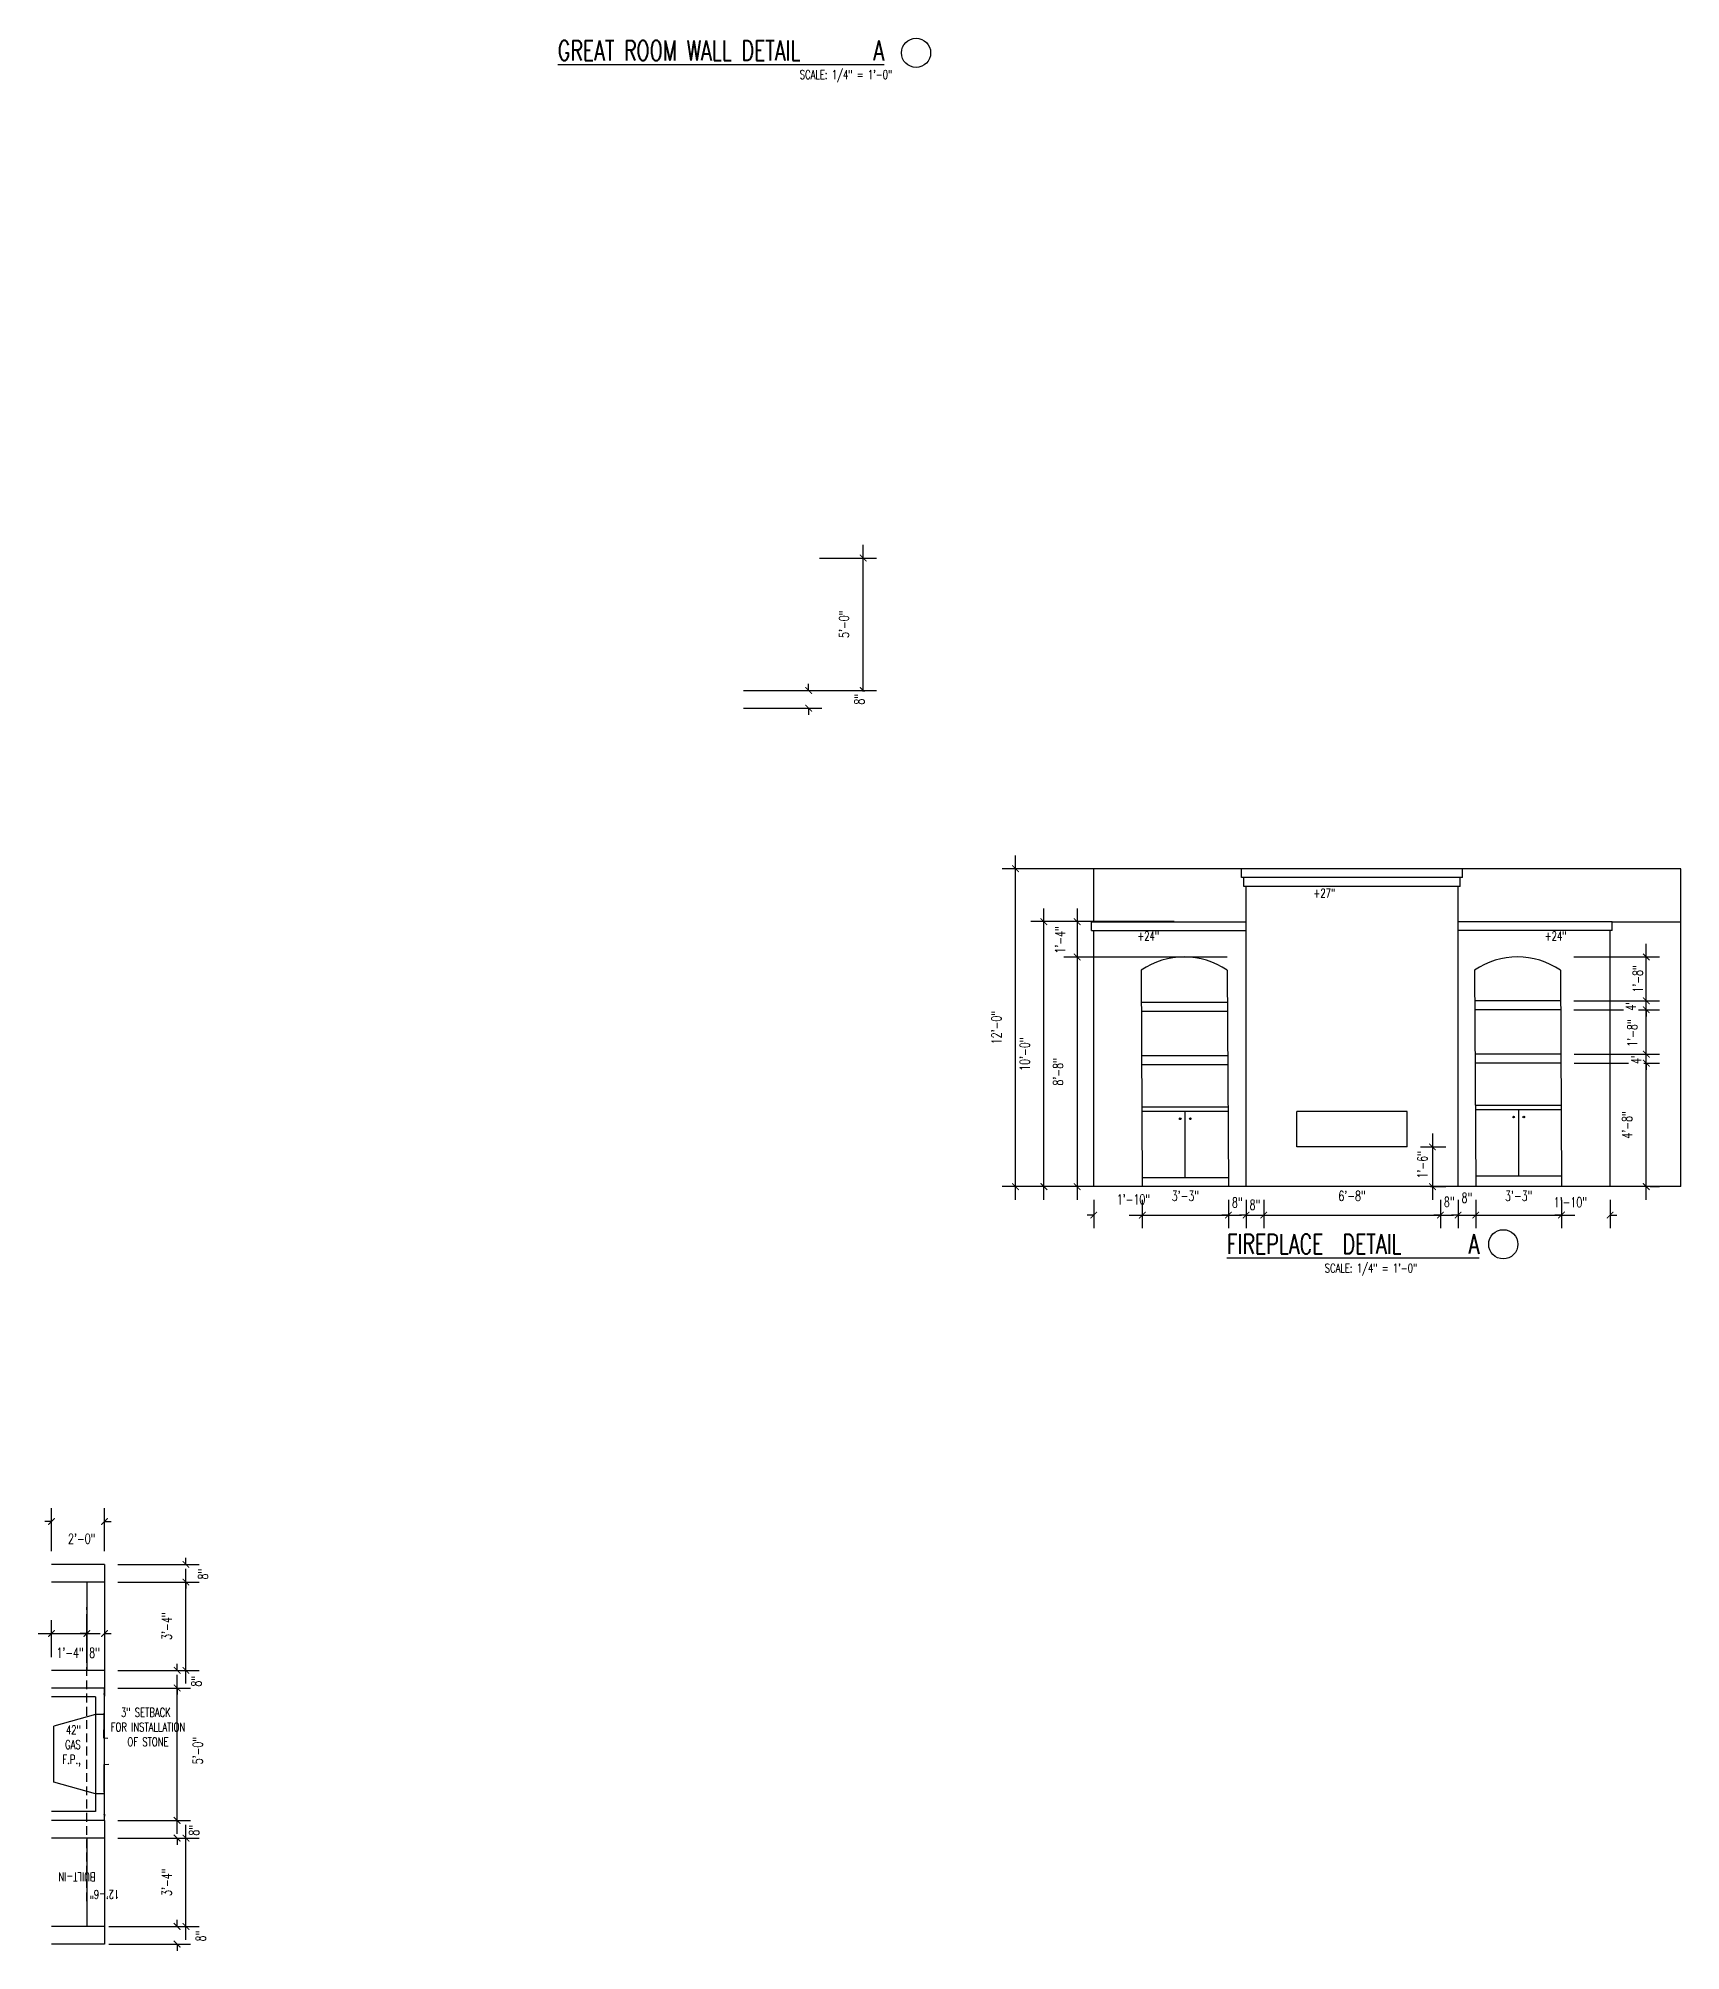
# Model space of a CAD drawing. Header units: inches. Extents: x -25328 to 8149, y -5530 to 4336.
# Drawn here: x -5656 to -4912, y 2104 to 2971 of the extents above; entities that cross this region are included whole.
import ezdxf

# ---------------------------------------------------------------- set-up
doc = ezdxf.new("R2010")
doc.units = ezdxf.units.IN
doc.header["$LTSCALE"] = 16
doc.header["$MEASUREMENT"] = 0
doc.linetypes.add('HIDDEN', pattern=[0.375, 0.25, -0.125])
doc.layers.get('0').update_dxf_attribs({"linetype": 'CONTINUOUS'})
doc.layers.get('DEFPOINTS').update_dxf_attribs({"linetype": 'CONTINUOUS'})
for name, color, linetype in [('B1_1', 6, 'CONTINUOUS'), ('B1_2', 4, 'CONTINUOUS'), ('B1_3', 2, 'CONTINUOUS'), ('CEILING', 8, 'CONTINUOUS'), ('CONC', 3, 'CONTINUOUS'), ('DIM', 5, 'CONTINUOUS'), ('DIMS', 5, 'CONTINUOUS'), ('TEXT', 11, 'CONTINUOUS'), ('WALL EXT', 6, 'CONTINUOUS'), ('WALLS EXT', 6, 'CONTINUOUS'), ('WALLS INT', 6, 'CONTINUOUS')]:
    doc.layers.add(name, color=color, linetype=linetype)
doc.styles.add('PAYTAS RM', font='romans.shx', dxfattribs={"width": 0.7, "height": 4.5})
doc.styles.add('PAYTS NOTES', font='romans.shx', dxfattribs={"width": 0.7, "height": 4.5})
doc.styles.get("Standard").update_dxf_attribs({"font": 'arial.ttf'})
doc.dimstyles.new('DIM- PAYTAS', dxfattribs={"dimscale": 48, "dimtxt": 0.1, "dimasz": 0.0625, "dimexe": 0.125, "dimexo": 0.125, "dimgap": 0.125, "dimtad": 1, "dimdec": 1, "dimzin": 3, "dimdsep": 46, "dimlunit": 4, "dimtxsty": 'PAYTAS RM', "dimblk": 'ARCHTICK', "dimcen": 0.09, "dimdle": 0.125, "dimclrd": 5, "dimclre": 5, "dimclrt": 11, "dimadec": 0, "dimazin": 0, "dimtfac": 1, "dimtdec": 1, "dimtofl": 0, "dimtmove": 2, "dimatfit": 3, "dimfxl": 0, "dimfrac": 2, "dimtolj": 1, "dimtzin": 3, "dimarcsym": 0})
doc.dimstyles.get("Standard").update_dxf_attribs({"dimtxt": 0.18, "dimasz": 0.18, "dimexe": 0.18, "dimexo": 0.0625, "dimgap": 0.09, "dimtad": 0, "dimtih": 1, "dimtoh": 1, "dimdec": 4, "dimzin": 0, "dimdsep": 46, "dimtxsty": 'Standard', "dimcen": 0.09, "dimadec": 0, "dimazin": 0, "dimtfac": 1, "dimtdec": 4, "dimtofl": 0, "dimtmove": 0, "dimatfit": 3, "dimfxl": 0, "dimtolj": 1, "dimtzin": 0, "dimarcsym": 0})

msp = doc.modelspace()

# ---------------------------------------------------------------- texts
at = {"layer": 'TEXT', "color": 3, "style": 'PAYTS NOTES', "width": 0.7}
for s, p in [('%%UGREAT ROOM WALL DETAIL     A', (-5420.68274031, 2960.61722126)), ('%%UFIREPLACE  DETAIL     A', (-5117.67445692, 2420.08403425))]:
    msp.add_text(s, height=9, dxfattribs=at).set_placement(p)
at = {"layer": 'TEXT', "style": 'PAYTS NOTES', "width": 0.7}
for p in [(-5311.1038977, 2952.18534452), (-5073.33871355, 2411.6521575)]:
    msp.add_text('SCALE: 1/4" = 1\'-0"', height=4, dxfattribs=at).set_placement(p)
at = {"layer": 'TEXT', "char_height": 4, "style": 'PAYTS NOTES'}
for s, insert, width, attachment_point in [('\\pt4.004,8.009,12;+27"', (-5068.60250994, 2585.51155111), 83.9529322576, 3), ('\\pt4.004,8.009,12;+24"', (-5158.20731896, 2566.09899293), 83.9529322576, 1), ('\\pt4.004,8.009,12;+24"', (-4963.87690058, 2566.09899293), 83.9529322576, 3), ('\\A1;3" SETBACK\\P FOR INSTALLATION\\P OF STONE', (-5607.24652683, 2205.78081326), 52.5617594203, 5), ('\\A1;42" GAS F.P.,', (-5636.74969972, 2206.50635005), 15.9529322576, 3)]:
    msp.add_mtext(s, dxfattribs=dict(at, insert=insert, width=width, attachment_point=attachment_point))
at = {"layer": 'TEXT', "char_height": 4, "attachment_point": 3, "rotation": 180, "style": 'PAYTS NOTES'}
for s, insert, width in [('\\A1;BUILT-IN', (-5646.86936792, 2135.96848525), 15.9529322576), ('12\'-6"', (-5632.72387708, 2127.99206289), 83.9529322576)]:
    msp.add_mtext(s, dxfattribs=dict(at, insert=insert, width=width))

# ---------------------------------------------------------------- blocks, each defined once
blk = doc.blocks.new('_ArchTick')
at = {"color": 0, "linetype": 'ByBlock', "const_width": 0.15}
blk.add_lwpolyline([(-0.5, -0.5), (0.5, 0.5)], dxfattribs=at)
blk = doc.blocks.new('*D264')
at = {"layer": 'DEFPOINTS', "color": 0, "transparency": 16777216}
for p in [(-5629.99, 2115.49), (-5593.09, 2115.49), (-5629.99, 2107.49)]:
    blk.add_point(p, dxfattribs=at)
at = {"layer": 'DIMS', "color": 5, "lineweight": -2, "transparency": 16777216}
for p, q in [((-5623.99, 2115.49), (-5587.09, 2115.49)), ((-5593.09, 2115.49), (-5593.09, 2118.49)), ((-5623.99, 2107.49), (-5587.09, 2107.49)), ((-5593.09, 2107.49), (-5593.09, 2104.49))]:
    blk.add_line(p, q, dxfattribs=at)
at = {"layer": 'DIMS', "color": 5, "lineweight": -2, "transparency": 16777216, "xscale": 3, "yscale": 3, "zscale": 3}
for p, rotation in [((-5593.09, 2115.49), 270), ((-5593.09, 2107.49), 90)]:
    blk.add_blockref('_ArchTick', p, dxfattribs=dict(at, rotation=rotation))
at = {"layer": 'DIMS', "color": 11, "transparency": 16777216, "insert": (-5582.38, 2111.12), "char_height": 4.5, "attachment_point": 5, "rotation": 90, "style": 'PAYTAS RM'}
blk.add_mtext('\\A1;8"', dxfattribs=at)
blk = doc.blocks.new('*D265')
at = {"layer": 'DEFPOINTS', "color": 0, "transparency": 16777216}
for p in [(-5625.99, 2155.49), (-5589.09, 2155.49), (-5629.99, 2115.49)]:
    blk.add_point(p, dxfattribs=at)
at = {"layer": 'DIMS', "color": 5, "lineweight": -2, "transparency": 16777216}
for p, q in [((-5589.09, 2109.49), (-5589.09, 2161.49)), ((-5619.99, 2155.49), (-5583.09, 2155.49)), ((-5623.99, 2115.49), (-5583.09, 2115.49))]:
    blk.add_line(p, q, dxfattribs=at)
at = {"layer": 'DIMS', "color": 5, "lineweight": -2, "transparency": 16777216, "xscale": 3, "yscale": 3, "zscale": 3}
for p, rotation in [((-5589.09, 2155.49), 90), ((-5589.09, 2115.49), 270)]:
    blk.add_blockref('_ArchTick', p, dxfattribs=dict(at, rotation=rotation))
at = {"layer": 'DIMS', "color": 11, "transparency": 16777216, "insert": (-5597.76, 2135.49), "char_height": 4.5, "attachment_point": 5, "rotation": 90, "style": 'PAYTAS RM'}
blk.add_mtext('\\A1;3\'-4"', dxfattribs=at)
blk = doc.blocks.new('*D266')
at = {"layer": 'DEFPOINTS', "color": 0, "transparency": 16777216}
for p in [(-5625.99, 2163.49), (-5593.09, 2163.49), (-5625.99, 2155.49)]:
    blk.add_point(p, dxfattribs=at)
at = {"layer": 'DIMS', "color": 5, "lineweight": -2, "transparency": 16777216}
for p, q in [((-5593.09, 2163.49), (-5593.09, 2166.49)), ((-5619.99, 2163.49), (-5587.09, 2163.49)), ((-5619.99, 2155.49), (-5587.09, 2155.49)), ((-5593.09, 2155.49), (-5593.09, 2152.49))]:
    blk.add_line(p, q, dxfattribs=at)
at = {"layer": 'DIMS', "color": 5, "lineweight": -2, "transparency": 16777216, "xscale": 3, "yscale": 3, "zscale": 3}
for p, rotation in [((-5593.09, 2163.49), 270), ((-5593.09, 2155.49), 90)]:
    blk.add_blockref('_ArchTick', p, dxfattribs=dict(at, rotation=rotation))
at = {"layer": 'DIMS', "color": 11, "transparency": 16777216, "insert": (-5585.38, 2159.01), "char_height": 4.5, "attachment_point": 5, "rotation": 90, "style": 'PAYTAS RM'}
blk.add_mtext('\\A1;8"', dxfattribs=at)
blk = doc.blocks.new('*D267')
at = {"layer": 'DEFPOINTS', "color": 0, "transparency": 16777216}
for p in [(-5625.99, 2223.49), (-5593.09, 2223.49), (-5625.99, 2163.49)]:
    blk.add_point(p, dxfattribs=at)
at = {"layer": 'DIMS', "color": 5, "lineweight": -2, "transparency": 16777216}
for p, q in [((-5593.09, 2157.49), (-5593.09, 2229.49)), ((-5619.99, 2223.49), (-5587.09, 2223.49)), ((-5619.99, 2163.49), (-5587.09, 2163.49))]:
    blk.add_line(p, q, dxfattribs=at)
at = {"layer": 'DIMS', "color": 5, "lineweight": -2, "transparency": 16777216, "xscale": 3, "yscale": 3, "zscale": 3}
for p, rotation in [((-5593.09, 2223.49), 90), ((-5593.09, 2163.49), 270)]:
    blk.add_blockref('_ArchTick', p, dxfattribs=dict(at, rotation=rotation))
at = {"layer": 'DIMS', "color": 11, "transparency": 16777216, "insert": (-5583.73, 2195.15), "char_height": 4.5, "attachment_point": 5, "rotation": 90, "style": 'PAYTAS RM'}
blk.add_mtext('\\A1;5\'-0"', dxfattribs=at)
blk = doc.blocks.new('*D268')
at = {"layer": 'DEFPOINTS', "color": 0, "transparency": 16777216}
for p in [(-5625.99, 2231.49), (-5593.09, 2231.49), (-5625.99, 2223.49)]:
    blk.add_point(p, dxfattribs=at)
at = {"layer": 'DIMS', "color": 5, "lineweight": -2, "transparency": 16777216}
for p, q in [((-5619.99, 2231.49), (-5587.09, 2231.49)), ((-5593.09, 2231.49), (-5593.09, 2234.49)), ((-5619.99, 2223.49), (-5587.09, 2223.49)), ((-5593.09, 2223.49), (-5593.09, 2220.49))]:
    blk.add_line(p, q, dxfattribs=at)
at = {"layer": 'DIMS', "color": 5, "lineweight": -2, "transparency": 16777216, "xscale": 3, "yscale": 3, "zscale": 3}
for p, rotation in [((-5593.09, 2231.49), 270), ((-5593.09, 2223.49), 90)]:
    blk.add_blockref('_ArchTick', p, dxfattribs=dict(at, rotation=rotation))
at = {"layer": 'DIMS', "color": 11, "transparency": 16777216, "insert": (-5584.38, 2226.57), "char_height": 4.5, "attachment_point": 5, "rotation": 90, "style": 'PAYTAS RM'}
blk.add_mtext('\\A1;8"', dxfattribs=at)
blk = doc.blocks.new('*D269')
at = {"layer": 'DEFPOINTS', "color": 0, "transparency": 16777216}
for p in [(-5625.99, 2271.49), (-5589.09, 2271.49), (-5625.99, 2231.49)]:
    blk.add_point(p, dxfattribs=at)
at = {"layer": 'WALLS INT', "color": 5, "lineweight": -2, "transparency": 16777216}
for p, q in [((-5619.99, 2271.49), (-5583.09, 2271.49)), ((-5589.09, 2225.49), (-5589.09, 2277.49)), ((-5619.99, 2231.49), (-5583.09, 2231.49))]:
    blk.add_line(p, q, dxfattribs=at)
at = {"layer": 'WALLS INT', "color": 5, "lineweight": -2, "transparency": 16777216, "xscale": 3, "yscale": 3, "zscale": 3}
for p, rotation in [((-5589.09, 2271.49), 90), ((-5589.09, 2231.49), 270)]:
    blk.add_blockref('_ArchTick', p, dxfattribs=dict(at, rotation=rotation))
at = {"layer": 'WALLS INT', "color": 11, "transparency": 16777216, "insert": (-5597.76, 2251.49), "char_height": 4.5, "attachment_point": 5, "rotation": 90, "style": 'PAYTAS RM'}
blk.add_mtext('\\A1;3\'-4"', dxfattribs=at)
blk = doc.blocks.new('*D270')
at = {"layer": 'DEFPOINTS', "color": 0, "transparency": 16777216}
for p in [(-5625.99, 2279.49), (-5589.09, 2279.49), (-5625.99, 2271.49)]:
    blk.add_point(p, dxfattribs=at)
at = {"layer": 'WALLS INT', "color": 5, "lineweight": -2, "transparency": 16777216}
for p, q in [((-5619.99, 2279.49), (-5583.09, 2279.49)), ((-5589.09, 2279.49), (-5589.09, 2282.49)), ((-5619.99, 2271.49), (-5583.09, 2271.49)), ((-5589.09, 2271.49), (-5589.09, 2268.49))]:
    blk.add_line(p, q, dxfattribs=at)
at = {"layer": 'WALLS INT', "color": 5, "lineweight": -2, "transparency": 16777216, "xscale": 3, "yscale": 3, "zscale": 3}
for p, rotation in [((-5589.09, 2279.49), 270), ((-5589.09, 2271.49), 90)]:
    blk.add_blockref('_ArchTick', p, dxfattribs=dict(at, rotation=rotation))
at = {"layer": 'WALLS INT', "color": 11, "transparency": 16777216, "insert": (-5581.38, 2275.06), "char_height": 4.5, "attachment_point": 5, "rotation": 90, "style": 'PAYTAS RM'}
blk.add_mtext('\\A1;8"', dxfattribs=at)
blk = doc.blocks.new('*D271')
at = {"layer": 'DEFPOINTS', "color": 0, "transparency": 16777216}
for p in [(-5633.99, 2248.16), (-5649.99, 2231.49), (-5633.99, 2231.49)]:
    blk.add_point(p, dxfattribs=at)
at = {"layer": 'DIMS', "color": 5, "lineweight": -2, "transparency": 16777216}
for p, q in [((-5649.99, 2237.49), (-5649.99, 2254.16)), ((-5633.99, 2237.49), (-5633.99, 2254.16)), ((-5655.99, 2248.16), (-5627.99, 2248.16))]:
    blk.add_line(p, q, dxfattribs=at)
at = {"layer": 'DIMS', "color": 5, "lineweight": -2, "transparency": 16777216, "xscale": 3, "yscale": 3, "zscale": 3, "rotation": 180}
blk.add_blockref('_ArchTick', (-5649.99, 2248.16), dxfattribs=at)
at = {"layer": 'DIMS', "color": 5, "lineweight": -2, "transparency": 16777216, "xscale": 3, "yscale": 3, "zscale": 3}
blk.add_blockref('_ArchTick', (-5633.99, 2248.16), dxfattribs=at)
at = {"layer": 'DIMS', "color": 11, "transparency": 16777216, "insert": (-5641.56, 2239.47), "char_height": 4.5, "attachment_point": 5, "style": 'PAYTAS RM'}
blk.add_mtext('\\A1;1\'-4"', dxfattribs=at)
blk = doc.blocks.new('*D273')
at = {"layer": 'CONC', "color": 5, "lineweight": -2, "transparency": 16777216}
for p, q in [((-5649.99, 2285.49), (-5649.99, 2304.91)), ((-5625.99, 2285.49), (-5625.99, 2304.91)), ((-5649.99, 2298.91), (-5652.99, 2298.91)), ((-5625.99, 2298.91), (-5622.99, 2298.91))]:
    blk.add_line(p, q, dxfattribs=at)
at = {"layer": 'DEFPOINTS', "color": 0, "transparency": 16777216}
for p in [(-5649.99, 2298.91), (-5649.99, 2279.49), (-5625.99, 2279.49)]:
    blk.add_point(p, dxfattribs=at)
at = {"layer": 'CONC', "color": 5, "lineweight": -2, "transparency": 16777216, "xscale": 3, "yscale": 3, "zscale": 3}
blk.add_blockref('_ArchTick', (-5649.99, 2298.91), dxfattribs=at)
at = {"layer": 'CONC', "color": 5, "lineweight": -2, "transparency": 16777216, "xscale": 3, "yscale": 3, "zscale": 3, "rotation": 180}
blk.add_blockref('_ArchTick', (-5625.99, 2298.91), dxfattribs=at)
at = {"layer": 'CONC', "color": 11, "transparency": 16777216, "insert": (-5636.3, 2291.1), "char_height": 4.5, "attachment_point": 5, "style": 'PAYTAS RM'}
blk.add_mtext('\\A1;2\'-0"', dxfattribs=at)
blk = doc.blocks.new('*D274')
at = {"layer": 'CONC', "color": 5, "lineweight": -2, "transparency": 16777216}
for p, q in [((-5633.99, 2248.16), (-5636.99, 2248.16)), ((-5625.99, 2248.16), (-5622.99, 2248.16))]:
    blk.add_line(p, q, dxfattribs=at)
at = {"layer": 'DEFPOINTS', "color": 0, "transparency": 16777216}
for p in [(-5633.99, 2248.16), (-5625.99, 2248.16), (-5625.99, 2248.16)]:
    blk.add_point(p, dxfattribs=at)
at = {"layer": 'CONC', "color": 5, "lineweight": -2, "transparency": 16777216, "xscale": 3, "yscale": 3, "zscale": 3}
blk.add_blockref('_ArchTick', (-5633.99, 2248.16), dxfattribs=at)
at = {"layer": 'CONC', "color": 5, "lineweight": -2, "transparency": 16777216, "xscale": 3, "yscale": 3, "zscale": 3, "rotation": 180}
blk.add_blockref('_ArchTick', (-5625.99, 2248.16), dxfattribs=at)
at = {"layer": 'CONC', "color": 11, "transparency": 16777216, "insert": (-5630.5, 2239.47), "char_height": 4.5, "attachment_point": 5, "style": 'PAYTAS RM'}
blk.add_mtext('\\A1;8"', dxfattribs=at)
blk = doc.blocks.new('*D1090')
at = {"layer": 'DEFPOINTS', "color": 0, "transparency": 16777216}
for p in [(-5308.11, 2735.25), (-5282.38, 2735.25), (-5336.61, 2675.25)]:
    blk.add_point(p, dxfattribs=at)
at = {"layer": 'DIMS', "color": 5, "lineweight": -2, "transparency": 16777216}
for p, q in [((-5282.38, 2669.25), (-5282.38, 2741.25)), ((-5302.11, 2735.25), (-5276.38, 2735.25)), ((-5330.61, 2675.25), (-5276.38, 2675.25))]:
    blk.add_line(p, q, dxfattribs=at)
at = {"layer": 'DIMS', "color": 5, "lineweight": -2, "transparency": 16777216, "xscale": 3, "yscale": 3, "zscale": 3}
for p, rotation in [((-5282.38, 2735.25), 90), ((-5282.38, 2675.25), 270)]:
    blk.add_blockref('_ArchTick', p, dxfattribs=dict(at, rotation=rotation))
at = {"layer": 'DIMS', "color": 11, "transparency": 16777216, "insert": (-5291.06, 2705.25), "char_height": 4.5, "attachment_point": 5, "rotation": 90, "style": 'PAYTAS RM'}
blk.add_mtext('\\A1;5\'-0"', dxfattribs=at)
blk = doc.blocks.new('*D1091')
at = {"layer": 'CONC', "color": 5, "lineweight": -2, "transparency": 16777216}
for p, q in [((-5307.11, 2675.25), (-5307.11, 2678.25)), ((-5336.61, 2675.25), (-5301.11, 2675.25)), ((-5336.61, 2667.25), (-5301.11, 2667.25)), ((-5307.11, 2667.25), (-5307.11, 2664.25))]:
    blk.add_line(p, q, dxfattribs=at)
at = {"layer": 'DEFPOINTS', "color": 0, "transparency": 16777216}
for p in [(-5342.61, 2675.25), (-5342.61, 2667.25), (-5307.11, 2667.25)]:
    blk.add_point(p, dxfattribs=at)
at = {"layer": 'CONC', "color": 5, "lineweight": -2, "transparency": 16777216, "xscale": 3, "yscale": 3, "zscale": 3}
for p, rotation in [((-5307.11, 2675.25), 270), ((-5307.11, 2667.25), 90)]:
    blk.add_blockref('_ArchTick', p, dxfattribs=dict(at, rotation=rotation))
at = {"layer": 'CONC', "color": 11, "transparency": 16777216, "insert": (-5284.07, 2671.25), "char_height": 4.5, "attachment_point": 5, "rotation": 90, "style": 'PAYTAS RM', "bg_fill": 3, "box_fill_scale": 1.25, "bg_fill_color": 256, "bg_fill_true_color": 13158600, "bg_fill_transparency": 0}
blk.add_mtext('\\A1;8"', dxfattribs=at)
blk = doc.blocks.new('*D1062')
at = {"layer": 'DEFPOINTS', "color": 0, "transparency": 16777216}
for p in [(-5177.97, 2450.57), (-5155.97, 2450.57), (-5155.97, 2437.68)]:
    blk.add_point(p, dxfattribs=at)
at = {"layer": 'DIMS', "color": 5, "lineweight": -2, "transparency": 16777216}
for p, q in [((-5177.97, 2444.57), (-5177.97, 2431.68)), ((-5155.97, 2444.57), (-5155.97, 2431.68)), ((-5177.97, 2437.68), (-5180.97, 2437.68)), ((-5155.97, 2437.68), (-5152.97, 2437.68))]:
    blk.add_line(p, q, dxfattribs=at)
at = {"layer": 'DIMS', "color": 5, "lineweight": -2, "transparency": 16777216, "xscale": 3, "yscale": 3, "zscale": 3}
blk.add_blockref('_ArchTick', (-5177.97, 2437.68), dxfattribs=at)
at = {"layer": 'DIMS', "color": 5, "lineweight": -2, "transparency": 16777216, "xscale": 3, "yscale": 3, "zscale": 3, "rotation": 180}
blk.add_blockref('_ArchTick', (-5155.97, 2437.68), dxfattribs=at)
at = {"layer": 'DIMS', "color": 11, "transparency": 16777216, "insert": (-5159.97, 2444.78), "char_height": 4.5, "attachment_point": 5, "style": 'PAYTAS RM'}
blk.add_mtext('\\A1;1\'-10"', dxfattribs=at)
blk = doc.blocks.new('*D1063')
at = {"layer": 'DEFPOINTS', "color": 0, "transparency": 16777216}
for p in [(-5155.97, 2450.57), (-5116.97, 2450.57), (-5116.97, 2437.68)]:
    blk.add_point(p, dxfattribs=at)
at = {"layer": 'DIMS', "color": 5, "lineweight": -2, "transparency": 16777216}
for p, q in [((-5155.97, 2444.57), (-5155.97, 2431.68)), ((-5116.97, 2444.57), (-5116.97, 2431.68)), ((-5161.97, 2437.68), (-5110.97, 2437.68))]:
    blk.add_line(p, q, dxfattribs=at)
at = {"layer": 'DIMS', "color": 5, "lineweight": -2, "transparency": 16777216, "xscale": 3, "yscale": 3, "zscale": 3, "rotation": 180}
blk.add_blockref('_ArchTick', (-5155.97, 2437.68), dxfattribs=at)
at = {"layer": 'DIMS', "color": 5, "lineweight": -2, "transparency": 16777216, "xscale": 3, "yscale": 3, "zscale": 3}
blk.add_blockref('_ArchTick', (-5116.97, 2437.68), dxfattribs=at)
at = {"layer": 'DIMS', "color": 11, "transparency": 16777216, "insert": (-5136.47, 2446.35), "char_height": 4.5, "attachment_point": 5, "style": 'PAYTAS RM'}
blk.add_mtext('\\A1;3\'-3"', dxfattribs=at)
blk = doc.blocks.new('*D1064')
at = {"layer": 'DEFPOINTS', "color": 0, "transparency": 16777216}
for p in [(-5116.97, 2450.57), (-5108.97, 2450.57), (-5108.97, 2437.68)]:
    blk.add_point(p, dxfattribs=at)
at = {"layer": 'DIMS', "color": 5, "lineweight": -2, "transparency": 16777216}
for p, q in [((-5116.97, 2444.57), (-5116.97, 2431.68)), ((-5108.97, 2444.57), (-5108.97, 2431.68)), ((-5116.97, 2437.68), (-5119.97, 2437.68)), ((-5108.97, 2437.68), (-5105.97, 2437.68))]:
    blk.add_line(p, q, dxfattribs=at)
at = {"layer": 'DIMS', "color": 5, "lineweight": -2, "transparency": 16777216, "xscale": 3, "yscale": 3, "zscale": 3}
blk.add_blockref('_ArchTick', (-5116.97, 2437.68), dxfattribs=at)
at = {"layer": 'DIMS', "color": 5, "lineweight": -2, "transparency": 16777216, "xscale": 3, "yscale": 3, "zscale": 3, "rotation": 180}
blk.add_blockref('_ArchTick', (-5108.97, 2437.68), dxfattribs=at)
at = {"layer": 'DIMS', "color": 11, "transparency": 16777216, "insert": (-5112.97, 2443.35), "char_height": 4.5, "attachment_point": 5, "style": 'PAYTAS RM'}
blk.add_mtext('\\A1;8"', dxfattribs=at)
blk = doc.blocks.new('*D1065')
at = {"layer": 'DEFPOINTS', "color": 0, "transparency": 16777216}
for p in [(-5108.97, 2450.57), (-5100.97, 2450.57), (-5100.97, 2437.68)]:
    blk.add_point(p, dxfattribs=at)
at = {"layer": 'DIMS', "color": 5, "lineweight": -2, "transparency": 16777216}
for p, q in [((-5108.97, 2444.57), (-5108.97, 2431.68)), ((-5100.97, 2444.57), (-5100.97, 2431.68)), ((-5108.97, 2437.68), (-5111.97, 2437.68)), ((-5100.97, 2437.68), (-5097.97, 2437.68))]:
    blk.add_line(p, q, dxfattribs=at)
at = {"layer": 'DIMS', "color": 5, "lineweight": -2, "transparency": 16777216, "xscale": 3, "yscale": 3, "zscale": 3}
blk.add_blockref('_ArchTick', (-5108.97, 2437.68), dxfattribs=at)
at = {"layer": 'DIMS', "color": 5, "lineweight": -2, "transparency": 16777216, "xscale": 3, "yscale": 3, "zscale": 3, "rotation": 180}
blk.add_blockref('_ArchTick', (-5100.97, 2437.68), dxfattribs=at)
at = {"layer": 'DIMS', "color": 11, "transparency": 16777216, "insert": (-5104.97, 2442.33), "char_height": 4.5, "attachment_point": 5, "style": 'PAYTAS RM'}
blk.add_mtext('\\A1;8"', dxfattribs=at)
blk = doc.blocks.new('*D1066')
at = {"layer": 'DEFPOINTS', "color": 0, "transparency": 16777216}
for p in [(-5100.97, 2450.57), (-5020.97, 2450.57), (-5020.97, 2437.68)]:
    blk.add_point(p, dxfattribs=at)
at = {"layer": 'DIMS', "color": 5, "lineweight": -2, "transparency": 16777216}
for p, q in [((-5100.97, 2444.57), (-5100.97, 2431.68)), ((-5020.97, 2444.57), (-5020.97, 2431.68)), ((-5106.97, 2437.68), (-5014.97, 2437.68))]:
    blk.add_line(p, q, dxfattribs=at)
at = {"layer": 'DIMS', "color": 5, "lineweight": -2, "transparency": 16777216, "xscale": 3, "yscale": 3, "zscale": 3, "rotation": 180}
blk.add_blockref('_ArchTick', (-5100.97, 2437.68), dxfattribs=at)
at = {"layer": 'DIMS', "color": 5, "lineweight": -2, "transparency": 16777216, "xscale": 3, "yscale": 3, "zscale": 3}
blk.add_blockref('_ArchTick', (-5020.97, 2437.68), dxfattribs=at)
at = {"layer": 'DIMS', "color": 11, "transparency": 16777216, "insert": (-5060.97, 2446.35), "char_height": 4.5, "attachment_point": 5, "style": 'PAYTAS RM'}
blk.add_mtext('\\A1;6\'-8"', dxfattribs=at)
blk = doc.blocks.new('*D1067')
at = {"layer": 'DEFPOINTS', "color": 0, "transparency": 16777216}
for p in [(-5020.97, 2450.57), (-5012.97, 2450.57), (-5012.97, 2437.68)]:
    blk.add_point(p, dxfattribs=at)
at = {"layer": 'DIMS', "color": 5, "lineweight": -2, "transparency": 16777216}
for p, q in [((-5020.97, 2444.57), (-5020.97, 2431.68)), ((-5012.97, 2444.57), (-5012.97, 2431.68)), ((-5020.97, 2437.68), (-5023.97, 2437.68)), ((-5012.97, 2437.68), (-5009.97, 2437.68))]:
    blk.add_line(p, q, dxfattribs=at)
at = {"layer": 'DIMS', "color": 5, "lineweight": -2, "transparency": 16777216, "xscale": 3, "yscale": 3, "zscale": 3}
blk.add_blockref('_ArchTick', (-5020.97, 2437.68), dxfattribs=at)
at = {"layer": 'DIMS', "color": 5, "lineweight": -2, "transparency": 16777216, "xscale": 3, "yscale": 3, "zscale": 3, "rotation": 180}
blk.add_blockref('_ArchTick', (-5012.97, 2437.68), dxfattribs=at)
at = {"layer": 'DIMS', "color": 11, "transparency": 16777216, "insert": (-5016.97, 2443.63), "char_height": 4.5, "attachment_point": 5, "style": 'PAYTAS RM'}
blk.add_mtext('\\A1;8"', dxfattribs=at)
blk = doc.blocks.new('*D1068')
at = {"layer": 'DEFPOINTS', "color": 0, "transparency": 16777216}
for p in [(-5012.97, 2450.57), (-5004.97, 2450.57), (-5004.97, 2437.68)]:
    blk.add_point(p, dxfattribs=at)
at = {"layer": 'DIMS', "color": 5, "lineweight": -2, "transparency": 16777216}
for p, q in [((-5012.97, 2444.57), (-5012.97, 2431.68)), ((-5004.97, 2444.57), (-5004.97, 2431.68)), ((-5012.97, 2437.68), (-5015.97, 2437.68)), ((-5004.97, 2437.68), (-5001.97, 2437.68))]:
    blk.add_line(p, q, dxfattribs=at)
at = {"layer": 'DIMS', "color": 5, "lineweight": -2, "transparency": 16777216, "xscale": 3, "yscale": 3, "zscale": 3}
blk.add_blockref('_ArchTick', (-5012.97, 2437.68), dxfattribs=at)
at = {"layer": 'DIMS', "color": 5, "lineweight": -2, "transparency": 16777216, "xscale": 3, "yscale": 3, "zscale": 3, "rotation": 180}
blk.add_blockref('_ArchTick', (-5004.97, 2437.68), dxfattribs=at)
at = {"layer": 'DIMS', "color": 11, "transparency": 16777216, "insert": (-5008.97, 2445.52), "char_height": 4.5, "attachment_point": 5, "style": 'PAYTAS RM'}
blk.add_mtext('\\A1;8"', dxfattribs=at)
blk = doc.blocks.new('*D1069')
at = {"layer": 'DEFPOINTS', "color": 0, "transparency": 16777216}
for p in [(-5004.97, 2450.57), (-4966.11, 2450.57), (-4966.11, 2437.68)]:
    blk.add_point(p, dxfattribs=at)
at = {"layer": 'DIMS', "color": 5, "lineweight": -2, "transparency": 16777216}
for p, q in [((-5004.97, 2444.57), (-5004.97, 2431.68)), ((-4966.11, 2444.57), (-4966.11, 2431.68)), ((-5010.97, 2437.68), (-4960.11, 2437.68))]:
    blk.add_line(p, q, dxfattribs=at)
at = {"layer": 'DIMS', "color": 5, "lineweight": -2, "transparency": 16777216, "xscale": 3, "yscale": 3, "zscale": 3, "rotation": 180}
blk.add_blockref('_ArchTick', (-5004.97, 2437.68), dxfattribs=at)
at = {"layer": 'DIMS', "color": 5, "lineweight": -2, "transparency": 16777216, "xscale": 3, "yscale": 3, "zscale": 3}
blk.add_blockref('_ArchTick', (-4966.11, 2437.68), dxfattribs=at)
at = {"layer": 'DIMS', "color": 11, "transparency": 16777216, "insert": (-4985.54, 2446.35), "char_height": 4.5, "attachment_point": 5, "style": 'PAYTAS RM'}
blk.add_mtext('\\A1;3\'-3"', dxfattribs=at)
blk = doc.blocks.new('*D1070')
at = {"layer": 'DEFPOINTS', "color": 0, "transparency": 16777216}
for p in [(-4966.11, 2450.57), (-4944.11, 2450.57), (-4944.11, 2437.68)]:
    blk.add_point(p, dxfattribs=at)
at = {"layer": 'DIMS', "color": 5, "lineweight": -2, "transparency": 16777216}
for p, q in [((-4966.11, 2444.57), (-4966.11, 2431.68)), ((-4944.11, 2444.57), (-4944.11, 2431.68)), ((-4966.11, 2437.68), (-4969.11, 2437.68)), ((-4944.11, 2437.68), (-4941.11, 2437.68))]:
    blk.add_line(p, q, dxfattribs=at)
at = {"layer": 'DIMS', "color": 5, "lineweight": -2, "transparency": 16777216, "xscale": 3, "yscale": 3, "zscale": 3}
blk.add_blockref('_ArchTick', (-4966.11, 2437.68), dxfattribs=at)
at = {"layer": 'DIMS', "color": 5, "lineweight": -2, "transparency": 16777216, "xscale": 3, "yscale": 3, "zscale": 3, "rotation": 180}
blk.add_blockref('_ArchTick', (-4944.11, 2437.68), dxfattribs=at)
at = {"layer": 'DIMS', "color": 11, "transparency": 16777216, "insert": (-4962.11, 2443.48), "char_height": 4.5, "attachment_point": 5, "style": 'PAYTAS RM'}
blk.add_mtext('\\A1;1\'-10"', dxfattribs=at)
blk = doc.blocks.new('*D1071')
at = {"layer": 'DEFPOINTS', "color": 0, "transparency": 16777216}
for p in [(-5213.38, 2594.57), (-5111.35, 2594.57), (-5177.97, 2450.57)]:
    blk.add_point(p, dxfattribs=at)
at = {"layer": 'DIMS', "color": 5, "lineweight": -2, "transparency": 16777216}
for p, q in [((-5213.38, 2444.57), (-5213.38, 2600.57)), ((-5117.35, 2594.57), (-5219.38, 2594.57)), ((-5183.97, 2450.57), (-5219.38, 2450.57))]:
    blk.add_line(p, q, dxfattribs=at)
at = {"layer": 'DIMS', "color": 5, "lineweight": -2, "transparency": 16777216, "xscale": 3, "yscale": 3, "zscale": 3}
for p, rotation in [((-5213.38, 2594.57), 90), ((-5213.38, 2450.57), 270)]:
    blk.add_blockref('_ArchTick', p, dxfattribs=dict(at, rotation=rotation))
at = {"layer": 'DIMS', "color": 11, "transparency": 16777216, "insert": (-5222.06, 2522.57), "char_height": 4.5, "attachment_point": 5, "rotation": 90, "style": 'PAYTAS RM'}
blk.add_mtext('\\A1;12\'-0"', dxfattribs=at)
blk = doc.blocks.new('*D1073')
at = {"layer": 'DEFPOINTS', "color": 0, "transparency": 16777216}
for p in [(-5135.47, 2570.57), (-5185.47, 2554.56), (-5135.83, 2554.56)]:
    blk.add_point(p, dxfattribs=at)
at = {"layer": 'DIMS', "color": 5, "lineweight": -2, "transparency": 16777216}
for p, q in [((-5185.47, 2576.57), (-5185.47, 2548.56)), ((-5141.47, 2570.57), (-5191.47, 2570.57)), ((-5141.83, 2554.56), (-5191.47, 2554.56))]:
    blk.add_line(p, q, dxfattribs=at)
at = {"layer": 'DIMS', "color": 5, "lineweight": -2, "transparency": 16777216, "xscale": 3, "yscale": 3, "zscale": 3}
for p, rotation in [((-5185.47, 2570.57), 90), ((-5185.47, 2554.56), 270)]:
    blk.add_blockref('_ArchTick', p, dxfattribs=dict(at, rotation=rotation))
at = {"layer": 'DIMS', "color": 11, "transparency": 16777216, "insert": (-5193.19, 2562.31), "char_height": 4.5, "attachment_point": 5, "rotation": 90, "style": 'PAYTAS RM'}
blk.add_mtext('\\A1;1\'-4"', dxfattribs=at)
blk = doc.blocks.new('*D1074')
at = {"layer": 'DEFPOINTS', "color": 0, "transparency": 16777216}
for p in [(-5156.47, 2554.56), (-5185.47, 2450.57), (-5177.97, 2450.57)]:
    blk.add_point(p, dxfattribs=at)
at = {"layer": 'DIMS', "color": 5, "lineweight": -2, "transparency": 16777216}
for p, q in [((-5185.47, 2560.56), (-5185.47, 2444.57)), ((-5162.47, 2554.56), (-5191.47, 2554.56)), ((-5183.97, 2450.57), (-5191.47, 2450.57))]:
    blk.add_line(p, q, dxfattribs=at)
at = {"layer": 'DIMS', "color": 5, "lineweight": -2, "transparency": 16777216, "xscale": 3, "yscale": 3, "zscale": 3}
for p, rotation in [((-5185.47, 2554.56), 90), ((-5185.47, 2450.57), 270)]:
    blk.add_blockref('_ArchTick', p, dxfattribs=dict(at, rotation=rotation))
at = {"layer": 'DIMS', "color": 11, "transparency": 16777216, "insert": (-5194.15, 2502.56), "char_height": 4.5, "attachment_point": 5, "rotation": 90, "style": 'PAYTAS RM'}
blk.add_mtext('\\A1;8\'-8"', dxfattribs=at)
blk = doc.blocks.new('*D1081')
at = {"layer": 'CONC', "color": 5, "lineweight": -2, "transparency": 16777216}
for p, q in [((-5200.51, 2444.57), (-5200.51, 2576.57)), ((-5184.97, 2570.57), (-5206.51, 2570.57)), ((-5200.93, 2450.57), (-5206.51, 2450.57))]:
    blk.add_line(p, q, dxfattribs=at)
at = {"layer": 'DEFPOINTS', "color": 0, "transparency": 16777216}
for p in [(-5200.51, 2570.57), (-5178.97, 2570.57), (-5194.93, 2450.57)]:
    blk.add_point(p, dxfattribs=at)
at = {"layer": 'CONC', "color": 5, "lineweight": -2, "transparency": 16777216, "xscale": 3, "yscale": 3, "zscale": 3}
for p, rotation in [((-5200.51, 2570.57), 90), ((-5200.51, 2450.57), 270)]:
    blk.add_blockref('_ArchTick', p, dxfattribs=dict(at, rotation=rotation))
at = {"layer": 'CONC', "color": 11, "transparency": 16777216, "insert": (-5209.19, 2510.57), "char_height": 4.5, "attachment_point": 5, "rotation": 90, "style": 'PAYTAS RM', "bg_fill": 3, "box_fill_scale": 1.25, "bg_fill_color": 256, "bg_fill_true_color": 13158600, "bg_fill_transparency": 0}
blk.add_mtext('\\A1;10\'-0"', dxfattribs=at)
blk = doc.blocks.new('*D1082')
at = {"layer": 'CONC', "color": 5, "lineweight": -2, "transparency": 16777216}
for p, q in [((-4927.71, 2444.57), (-4927.71, 2512.52)), ((-4960.42, 2506.52), (-4921.71, 2506.52)), ((-4925.89, 2450.57), (-4921.71, 2450.57))]:
    blk.add_line(p, q, dxfattribs=at)
at = {"layer": 'DEFPOINTS', "color": 0, "transparency": 16777216}
for p in [(-4966.42, 2506.52), (-4927.71, 2506.52), (-4931.89, 2450.57)]:
    blk.add_point(p, dxfattribs=at)
at = {"layer": 'CONC', "color": 5, "lineweight": -2, "transparency": 16777216, "xscale": 3, "yscale": 3, "zscale": 3}
for p, rotation in [((-4927.71, 2506.52), 90), ((-4927.71, 2450.57), 270)]:
    blk.add_blockref('_ArchTick', p, dxfattribs=dict(at, rotation=rotation))
at = {"layer": 'CONC', "color": 11, "transparency": 16777216, "insert": (-4936.39, 2478.54), "char_height": 4.5, "attachment_point": 5, "rotation": 90, "style": 'PAYTAS RM', "bg_fill": 3, "box_fill_scale": 1.25, "bg_fill_color": 256, "bg_fill_true_color": 13158600, "bg_fill_transparency": 0}
blk.add_mtext('\\A1;4\'-8"', dxfattribs=at)
blk = doc.blocks.new('*D1083')
at = {"layer": 'CONC', "color": 5, "lineweight": -2, "transparency": 16777216}
for p, q in [((-4927.71, 2510.52), (-4927.71, 2513.52)), ((-4960.42, 2510.52), (-4921.71, 2510.52)), ((-4960.42, 2506.52), (-4921.71, 2506.52)), ((-4927.71, 2506.52), (-4927.71, 2503.52))]:
    blk.add_line(p, q, dxfattribs=at)
at = {"layer": 'DEFPOINTS', "color": 0, "transparency": 16777216}
for p in [(-4966.42, 2510.52), (-4966.42, 2506.52)]:
    blk.add_point(p, dxfattribs=at)
at = {"layer": 'CONC', "color": 11, "transparency": 16777216, "insert": (-4932.33, 2508.52), "char_height": 4.5, "attachment_point": 5, "rotation": 90, "style": 'PAYTAS RM', "bg_fill": 3, "box_fill_scale": 1.25, "bg_fill_color": 256, "bg_fill_true_color": 13158600, "bg_fill_transparency": 0}
blk.add_mtext('\\A1;4"', dxfattribs=at)
at = {"layer": 'DEFPOINTS', "color": 0, "transparency": 16777216}
blk.add_point((-4927.71, 2510.52), dxfattribs=at)
at = {"layer": 'CONC', "color": 5, "lineweight": -2, "transparency": 16777216, "xscale": 3, "yscale": 3, "zscale": 3}
for p, rotation in [((-4927.71, 2510.52), 270), ((-4927.71, 2506.52), 90)]:
    blk.add_blockref('_ArchTick', p, dxfattribs=dict(at, rotation=rotation))
blk = doc.blocks.new('*D1084')
at = {"layer": 'CONC', "color": 5, "lineweight": -2, "transparency": 16777216}
for p, q in [((-4960.54, 2530.68), (-4921.71, 2530.68)), ((-4927.71, 2504.52), (-4927.71, 2536.68)), ((-4960.42, 2510.52), (-4921.71, 2510.52))]:
    blk.add_line(p, q, dxfattribs=at)
at = {"layer": 'DEFPOINTS', "color": 0, "transparency": 16777216}
for p in [(-4966.54, 2530.68), (-4966.42, 2510.52)]:
    blk.add_point(p, dxfattribs=at)
at = {"layer": 'CONC', "color": 11, "transparency": 16777216, "insert": (-4934.03, 2520.1), "char_height": 4.5, "attachment_point": 5, "rotation": 90, "style": 'PAYTAS RM', "bg_fill": 3, "box_fill_scale": 1.25, "bg_fill_color": 256, "bg_fill_true_color": 13158600, "bg_fill_transparency": 0}
blk.add_mtext('\\A1;1\'-8"', dxfattribs=at)
at = {"layer": 'DEFPOINTS', "color": 0, "transparency": 16777216}
blk.add_point((-4927.71, 2530.68), dxfattribs=at)
at = {"layer": 'CONC', "color": 5, "lineweight": -2, "transparency": 16777216, "xscale": 3, "yscale": 3, "zscale": 3}
for p, rotation in [((-4927.71, 2530.68), 90), ((-4927.71, 2510.52), 270)]:
    blk.add_blockref('_ArchTick', p, dxfattribs=dict(at, rotation=rotation))
blk = doc.blocks.new('*D1085')
at = {"layer": 'CONC', "color": 5, "lineweight": -2, "transparency": 16777216}
for p, q in [((-4960.55, 2534.68), (-4921.71, 2534.68)), ((-4960.54, 2530.68), (-4921.71, 2530.68)), ((-4927.71, 2534.68), (-4927.71, 2537.68)), ((-4927.71, 2530.68), (-4927.71, 2527.68))]:
    blk.add_line(p, q, dxfattribs=at)
at = {"layer": 'DEFPOINTS', "color": 0, "transparency": 16777216}
for p in [(-4966.55, 2534.68), (-4966.54, 2530.68)]:
    blk.add_point(p, dxfattribs=at)
at = {"layer": 'CONC', "color": 11, "transparency": 16777216, "insert": (-4934.66, 2532.68), "char_height": 4.5, "attachment_point": 5, "rotation": 90, "style": 'PAYTAS RM', "bg_fill": 3, "box_fill_scale": 1.25, "bg_fill_color": 256, "bg_fill_true_color": 13158600, "bg_fill_transparency": 0}
blk.add_mtext('\\A1;4"', dxfattribs=at)
at = {"layer": 'DEFPOINTS', "color": 0, "transparency": 16777216}
blk.add_point((-4927.71, 2534.68), dxfattribs=at)
at = {"layer": 'CONC', "color": 5, "lineweight": -2, "transparency": 16777216, "xscale": 3, "yscale": 3, "zscale": 3}
for p, rotation in [((-4927.71, 2534.68), 270), ((-4927.71, 2530.68), 90)]:
    blk.add_blockref('_ArchTick', p, dxfattribs=dict(at, rotation=rotation))
blk = doc.blocks.new('*D1086')
at = {"layer": 'CONC', "color": 5, "lineweight": -2, "transparency": 16777216}
for p, q in [((-4927.71, 2528.68), (-4927.71, 2560.57)), ((-4960.55, 2554.57), (-4921.71, 2554.57)), ((-4960.55, 2534.68), (-4921.71, 2534.68))]:
    blk.add_line(p, q, dxfattribs=at)
at = {"layer": 'DEFPOINTS', "color": 0, "transparency": 16777216}
for p in [(-4966.55, 2554.57), (-4966.55, 2534.68)]:
    blk.add_point(p, dxfattribs=at)
at = {"layer": 'CONC', "color": 11, "transparency": 16777216, "insert": (-4931.6, 2544.62), "char_height": 4.5, "attachment_point": 5, "rotation": 90, "style": 'PAYTAS RM', "bg_fill": 3, "box_fill_scale": 1.25, "bg_fill_color": 256, "bg_fill_true_color": 13158600, "bg_fill_transparency": 0}
blk.add_mtext('\\A1;1\'-8"', dxfattribs=at)
at = {"layer": 'DEFPOINTS', "color": 0, "transparency": 16777216}
blk.add_point((-4927.71, 2554.57), dxfattribs=at)
at = {"layer": 'CONC', "color": 5, "lineweight": -2, "transparency": 16777216, "xscale": 3, "yscale": 3, "zscale": 3}
for p, rotation in [((-4927.71, 2554.57), 90), ((-4927.71, 2534.68), 270)]:
    blk.add_blockref('_ArchTick', p, dxfattribs=dict(at, rotation=rotation))
blk = doc.blocks.new('*D1089')
at = {"layer": 'WALLS EXT', "color": 5, "lineweight": -2, "transparency": 16777216}
for p, q in [((-5024.56, 2474.56), (-5024.56, 2444.57)), ((-5029.97, 2468.56), (-5018.56, 2468.56)), ((-5025.48, 2450.57), (-5018.56, 2450.57))]:
    blk.add_line(p, q, dxfattribs=at)
at = {"layer": 'WALLS EXT', "color": 11, "transparency": 16777216, "insert": (-5029.12, 2460.45), "char_height": 4.5, "attachment_point": 5, "rotation": 90, "style": 'PAYTAS RM', "bg_fill": 3, "box_fill_scale": 1.25, "bg_fill_color": 256, "bg_fill_true_color": 13158600, "bg_fill_transparency": 0}
blk.add_mtext('\\A1;1\'-6"', dxfattribs=at)
at = {"layer": 'DEFPOINTS', "color": 0, "transparency": 16777216}
for p in [(-5035.97, 2468.56), (-5031.48, 2450.57), (-5024.56, 2450.57)]:
    blk.add_point(p, dxfattribs=at)
at = {"layer": 'WALLS EXT', "color": 5, "lineweight": -2, "transparency": 16777216, "xscale": 3, "yscale": 3, "zscale": 3}
for p, rotation in [((-5024.56, 2468.56), 90), ((-5024.56, 2450.57), 270)]:
    blk.add_blockref('_ArchTick', p, dxfattribs=dict(at, rotation=rotation))

# ---------------------------------------------------------------- dimensions: what is measured, and where the dimension line sits
at = {"layer": 'CONC'}
for base, p1, p2, picture, middle in [((-5649.9899194, 2298.91327281), (-5625.9899194, 2279.48955569), (-5649.9899194, 2279.48955569), '*D273', (-5636.30090419, 2291.10292847)), ((-5625.9899194, 2248.16341046), (-5633.9899194, 2248.16341046), (-5625.9899194, 2248.16341046), '*D274', (-5630.49932311, 2239.46626084))]:
    dim = msp.add_linear_dim(base=base, p1=p1, p2=p2, angle=180, dimstyle='DIM- PAYTAS', dxfattribs=at)
    dim.commit()
    dim.dimension.update_dxf_attribs({"geometry": picture, "text_midpoint": middle, "dimtype": 160})
at = {"layer": 'DIMS'}
for base, p1, p2, angle, picture, middle in [((-5282.37666813, 2735.24636565), (-5336.60629502, 2675.24636565), (-5308.10629502, 2735.24636565), 270, '*D1090', (-5291.05523956, 2705.24636565)), ((-5185.47440646, 2450.56545848), (-5156.47440646, 2554.56287484), (-5177.97440646, 2450.56545848), 90, '*D1074', (-5194.15297789, 2502.56416666))]:
    dim = msp.add_linear_dim(base=base, p1=p1, p2=p2, angle=angle, dimstyle='Standard', override={"dimscale": 48, "dimtxt": 0.1, "dimasz": 0.0625, "dimexe": 0.125, "dimexo": 0.125, "dimgap": 0.125, "dimtad": 1, "dimtih": 0, "dimtoh": 0, "dimdec": 1, "dimzin": 3, "dimlunit": 4, "dimtxsty": 'PAYTAS RM', "dimblk": 'ArchTick', "dimdle": 0.125, "dimclrd": 5, "dimclre": 5, "dimclrt": 11, "dimtdec": 1, "dimtmove": 2, "dimfrac": 2, "dimtzin": 3}, dxfattribs=at)
    dim.commit()
    dim.dimension.update_dxf_attribs({"geometry": picture, "text_midpoint": middle})
for base, p1, p2, picture, middle in [((-5213.38128986, 2594.56545848), (-5177.97440646, 2450.56545848), (-5111.3539635, 2594.56545848), '*D1071', (-5222.05986129, 2522.56545848)), ((-5589.08615129, 2155.48955569), (-5629.9899194, 2115.48955569), (-5625.9899194, 2155.48955569), '*D265', (-5597.76472272, 2135.48955569))]:
    dim = msp.add_linear_dim(base=base, p1=p1, p2=p2, angle=90, dimstyle='DIM- PAYTAS', dxfattribs=at)
    dim.commit()
    dim.dimension.update_dxf_attribs({"geometry": picture, "text_midpoint": middle})
dim = msp.add_linear_dim(base=(-5185.47440646, 2554.56287484), p1=(-5135.47440646, 2570.56545848), p2=(-5135.82838334, 2554.56287484), angle=90, dimstyle='Standard', override={"dimscale": 48, "dimtxt": 0.1, "dimasz": 0.0625, "dimexe": 0.125, "dimexo": 0.125, "dimgap": 0.125, "dimtad": 1, "dimtih": 0, "dimtoh": 0, "dimdec": 1, "dimzin": 3, "dimlunit": 4, "dimtxsty": 'PAYTAS RM', "dimblk": 'ArchTick', "dimdle": 0.125, "dimclrd": 5, "dimclre": 5, "dimclrt": 11, "dimtdec": 1, "dimtmove": 2, "dimfrac": 2, "dimtzin": 3}, dxfattribs=at)
dim.commit()
dim.dimension.update_dxf_attribs({"geometry": '*D1073', "text_midpoint": (-5193.18610428, 2562.31168154), "dimtype": 160})
for base, p1, p2, picture, middle in [((-5155.97440646, 2437.67520522), (-5177.97440646, 2450.56545848), (-5155.97440646, 2450.56545848), '*D1062', (-5159.97440646, 2444.78185544)), ((-5108.97440646, 2437.67520522), (-5116.97440646, 2450.56545848), (-5108.97440646, 2450.56545848), '*D1064', (-5112.97440646, 2443.35186117)), ((-5100.97440646, 2437.67520522), (-5108.97440646, 2450.56545848), (-5100.97440646, 2450.56545848), '*D1065', (-5104.97440646, 2442.33171656)), ((-5012.97440646, 2437.67520522), (-5020.97440646, 2450.56545848), (-5012.97440646, 2450.56545848), '*D1067', (-5016.97440646, 2443.63427072)), ((-5004.97440646, 2437.67520522), (-5012.97440646, 2450.56545848), (-5004.97440646, 2450.56545848), '*D1068', (-5008.97440646, 2445.52117818)), ((-4944.10981307, 2437.67520522), (-4966.10981307, 2450.56545848), (-4944.10981307, 2450.56545848), '*D1070', (-4962.10981307, 2443.47703315)), ((-5633.9899194, 2248.16341046), (-5649.9899194, 2231.48955569), (-5633.9899194, 2231.48955569), '*D271', (-5641.56177036, 2239.46626084))]:
    dim = msp.add_linear_dim(base=base, p1=p1, p2=p2, dimstyle='DIM- PAYTAS', dxfattribs=at)
    dim.commit()
    dim.dimension.update_dxf_attribs({"geometry": picture, "text_midpoint": middle, "dimtype": 160})
for base, p1, p2, picture, middle in [((-5116.97440646, 2437.67520522), (-5155.97440646, 2450.56545848), (-5116.97440646, 2450.56545848), '*D1063', (-5136.47440646, 2446.35377665)), ((-5020.97440646, 2437.67520522), (-5100.97440646, 2450.56545848), (-5020.97440646, 2450.56545848), '*D1066', (-5060.97440646, 2446.35377665)), ((-4966.10981307, 2437.67520522), (-5004.97440646, 2450.56545848), (-4966.10981307, 2450.56545848), '*D1069', (-4985.54210977, 2446.35377665))]:
    dim = msp.add_linear_dim(base=base, p1=p1, p2=p2, dimstyle='DIM- PAYTAS', dxfattribs=at)
    dim.commit()
    dim.dimension.update_dxf_attribs({"geometry": picture, "text_midpoint": middle})
for base, p1, p2, picture, middle in [((-5593.08615129, 2231.48955569), (-5625.9899194, 2223.48955569), (-5625.9899194, 2231.48955569), '*D268', (-5584.38356815, 2226.57035721)), ((-5593.08615129, 2223.48955569), (-5625.9899194, 2163.48955569), (-5625.9899194, 2223.48955569), '*D267', (-5583.72852403, 2195.15034426)), ((-5593.08615129, 2163.48955569), (-5625.9899194, 2155.48955569), (-5625.9899194, 2163.48955569), '*D266', (-5585.38356815, 2159.00937699)), ((-5593.08615129, 2115.48955569), (-5629.9899194, 2107.48955569), (-5629.9899194, 2115.48955569), '*D264', (-5582.38356815, 2111.12045928))]:
    dim = msp.add_linear_dim(base=base, p1=p1, p2=p2, angle=90, dimstyle='DIM- PAYTAS', dxfattribs=at)
    dim.commit()
    dim.dimension.update_dxf_attribs({"geometry": picture, "text_midpoint": middle, "dimtype": 160})
at = {"layer": 'WALLS INT'}
dim = msp.add_linear_dim(base=(-5589.08615129, 2279.48955569), p1=(-5625.9899194, 2271.48955569), p2=(-5625.9899194, 2279.48955569), angle=90, dimstyle='DIM- PAYTAS', dxfattribs=at)
dim.commit()
dim.dimension.update_dxf_attribs({"geometry": '*D270', "text_midpoint": (-5581.38356815, 2275.05983079), "dimtype": 160})
dim = msp.add_linear_dim(base=(-5589.08615129, 2271.48955569), p1=(-5625.9899194, 2231.48955569), p2=(-5625.9899194, 2271.48955569), angle=90, dimstyle='DIM- PAYTAS', dxfattribs=at)
dim.commit()
dim.dimension.update_dxf_attribs({"geometry": '*D269', "text_midpoint": (-5597.76472272, 2251.48955569)})

# ---------------------------------------------------------------- linework, layer by layer
at = {"layer": 'B1_1'}
for p, q in [((-4912.10981307, 2594.56545848), (-5185.97440646, 2594.56545848)), ((-5117.16190646, 2486.56545848), (-5156.16190646, 2486.56545848)), ((-4966.16600249, 2487.35189548), (-5005.16600249, 2487.35189548)), ((-5117.16190646, 2484.56545848), (-5156.16190646, 2484.56545848)), ((-5136.4952398, 2454.56545848), (-5136.4952398, 2484.56545848)), ((-4966.16600249, 2485.35189548), (-5005.16600249, 2485.35189548)), ((-4985.49933582, 2455.35189548), (-4985.49933582, 2485.35189548)), ((-5116.9952398, 2454.56545848), (-5155.9952398, 2454.56545848)), ((-4965.99933582, 2455.35189548), (-5004.99933582, 2455.35189548)), ((-4912.10981307, 2450.56545848), (-5192.70792046, 2450.56545848))]:
    msp.add_line(p, q, dxfattribs=at)
for centre in [(-5138.79596088, 2481.30384604), (-5134.19451871, 2481.30384604), (-4987.80005691, 2482.09028304), (-4983.19861473, 2482.09028304)]:
    msp.add_circle(centre, 0.38146544, dxfattribs=at)
at = {"layer": 'B1_2'}
for p, q in [((-5177.97440646, 2570.56545848), (-5177.97440646, 2594.56545848)), ((-5010.97440646, 2594.56545848), (-5110.97440646, 2594.56545848)), ((-5110.97440646, 2590.56545848), (-5110.97440646, 2594.56545848)), ((-5010.97440646, 2590.56545848), (-5110.97440646, 2590.56545848)), ((-5109.97440646, 2586.56545848), (-5109.97440646, 2590.56545848)), ((-5011.97440646, 2586.56545848), (-5011.97440646, 2590.56545848)), ((-5010.97440646, 2590.56545848), (-5010.97440646, 2594.56545848)), ((-4912.10981307, 2450.56545848), (-4912.10981307, 2594.56545848)), ((-5108.97440646, 2450.56545848), (-5108.97440646, 2586.56545848)), ((-5012.97440646, 2570.56545848), (-5012.97440646, 2586.56545848)), ((-5178.97440646, 2570.56545848), (-5108.97440646, 2570.56545848)), ((-5178.97440646, 2566.56545848), (-5178.97440646, 2570.56545848)), ((-5178.97440646, 2566.56545848), (-5108.97440646, 2566.56545848)), ((-5177.97440646, 2450.56545848), (-5177.97440646, 2566.56545848)), ((-4943.10981307, 2570.56545848), (-5012.97440646, 2570.56545848)), ((-5012.97440646, 2450.56545848), (-5012.97440646, 2570.56545848)), ((-4943.10981307, 2566.56545848), (-5012.97440646, 2566.56545848)), ((-4943.10981307, 2566.56545848), (-4943.10981307, 2570.56545848))]:
    msp.add_line(p, q, dxfattribs=at)
at = {"layer": 'B1_3'}
for p, q in [((-5011.97440646, 2586.56545848), (-5109.97440646, 2586.56545848)), ((-5035.97440646, 2484.56416751), (-5085.97440646, 2484.56416751)), ((-5085.97440646, 2468.56416751), (-5085.97440646, 2484.56416751)), ((-5035.97440646, 2468.56416751), (-5035.97440646, 2484.56416751)), ((-5035.97440646, 2468.56416751), (-5085.97440646, 2468.56416751))]:
    msp.add_line(p, q, dxfattribs=at)
at = {"layer": 'CEILING', "linetype": 'HIDDEN'}
msp.add_line((-5633.9899194, 2126.93398461), (-5633.9899194, 2260.04512677), dxfattribs=at)
at = {"layer": 'CONC'}
for p, q in [((-4944.10981307, 2450.56545848), (-4944.10981307, 2566.56545848)), ((-4943.10981307, 2570.56545848), (-4912.10981307, 2570.56545848)), ((-5156.51607313, 2554.56545848), (-5117.51607313, 2554.56545848)), ((-5117.53342051, 2533.89808659), (-5156.53342051, 2533.89808659)), ((-5117.53342051, 2529.89808659), (-5156.53342051, 2529.89808659)), ((-4966.53751654, 2534.68452359), (-5005.53751654, 2534.68452359)), ((-4966.53751654, 2530.68452359), (-5005.53751654, 2530.68452359)), ((-5117.41536495, 2509.73141992), (-5156.41536495, 2509.73141992)), ((-5117.41536495, 2505.73141992), (-5156.41536495, 2505.73141992)), ((-4966.41946098, 2510.51785692), (-5005.41946098, 2510.51785692)), ((-4966.41946098, 2506.51785692), (-5005.41946098, 2506.51785692))]:
    msp.add_line(p, q, dxfattribs=at)
at = {"layer": 'DIM'}
msp.add_arc((-5137.00044813, 2519.92873973), 34.63672227, 55.7059249058, 124.2313046848, dxfattribs=at)
at = {"layer": 'TEXT', "color": 3}
for centre in [(-5258.44869405, 2964.05795025), (-4992.48191558, 2424.45203989)]:
    msp.add_circle(centre, 6.61337843, dxfattribs=at)
at = {"layer": 'WALL EXT'}
for p, q in [((-5156.48482313, 2548.56545848), (-5155.97440646, 2450.56545848)), ((-5117.48471186, 2548.54409518), (-5116.97440646, 2450.56545848)), ((-5005.4848376, 2548.56823681), (-5004.97440646, 2450.56545848)), ((-4966.62058425, 2548.63352547), (-4966.10981307, 2450.56545848))]:
    msp.add_line(p, q, dxfattribs=at)
at = {"layer": 'WALLS INT'}
for p, q in [((-5625.9899194, 2279.48955569), (-5649.9899194, 2279.48955569)), ((-5625.9899194, 2279.48955569), (-5625.9899194, 2223.48955569)), ((-5625.9899194, 2271.48955569), (-5649.9899194, 2271.48955569)), ((-5633.9899194, 2271.48955569), (-5633.9899194, 2231.48955569)), ((-5625.9899194, 2231.48955569), (-5649.9899194, 2231.48955569)), ((-5625.9899194, 2223.48955569), (-5649.9899194, 2223.48955569)), ((-5629.9899194, 2219.48955569), (-5649.9899194, 2219.48955569)), ((-5629.9899194, 2219.48955569), (-5629.9899194, 2167.48955569)), ((-5625.9899194, 2211.48955569), (-5625.9899194, 2223.48955569)), ((-5629.9899194, 2211.48955569), (-5648.9899194, 2206.16888379)), ((-5625.9899194, 2211.48955569), (-5629.9899194, 2211.48955569)), ((-5625.9899194, 2175.48955569), (-5625.9899194, 2211.48955569)), ((-5648.9899194, 2180.8102276), (-5648.9899194, 2206.16888379)), ((-5629.9899194, 2175.48955569), (-5648.9899194, 2180.8102276)), ((-5625.9899194, 2175.48955569), (-5629.9899194, 2175.48955569)), ((-5625.9899194, 2163.48955569), (-5625.9899194, 2175.48955569)), ((-5629.9899194, 2167.48955569), (-5649.9899194, 2167.48955569)), ((-5625.9899194, 2163.48955569), (-5649.9899194, 2163.48955569)), ((-5625.9899194, 2163.48955569), (-5625.9899194, 2107.48955569)), ((-5625.9899194, 2155.48955569), (-5649.9899194, 2155.48955569)), ((-5633.9899194, 2155.48955569), (-5633.9899194, 2115.48955569)), ((-5625.9899194, 2115.48955569), (-5649.9899194, 2115.48955569)), ((-5625.9899194, 2107.48955569), (-5649.9899194, 2107.48955569))]:
    msp.add_line(p, q, dxfattribs=at)

msp.set_redraw_order([(e.dxf.handle, doc.entitydb.next_handle()) for e in msp.query("TEXT MTEXT ATTDEF DIMENSION ARC_DIMENSION")])  # texts and dimensions are drawn at this point

# ---------------------------------------------------------------- leaders
at = {"layer": 'CONC'}
for points in [[(-5625.9899194, 2223.48955569), (-5626.37407613, 2200.91987897), (-5624.51576834, 2200.7872331)], [(-5625.9899194, 2163.48955569), (-5626.10859121, 2188.84871864), (-5623.9847985, 2188.98136451)]]:
    msp.add_leader(points, dimstyle='DIM- PAYTAS', override={"dimgap": 0.125, "dimtad": 0}, dxfattribs=at)

# ---------------------------------------------------------------- next in the draw order: dimensions: what is measured, and where the dimension line sits
for base, p1, p2, angle, picture, middle in [((-5307.10683039, 2667.24636565), (-5342.60629502, 2675.24636565), (-5342.60629502, 2667.24636565), 270, '*D1091', (-5284.0711161, 2671.24636565)), ((-5200.50846919, 2570.56545848), (-5194.92905484, 2450.56545848), (-5178.97440646, 2570.56545848), 90, '*D1081', (-5209.18704062, 2510.56545848)), ((-4927.70747241, 2506.51785692), (-4931.88893499, 2450.56545848), (-4966.41946098, 2506.51785692), 90, '*D1082', (-4936.38604383, 2478.5416577))]:
    dim = msp.add_linear_dim(base=base, p1=p1, p2=p2, angle=angle, dimstyle='DIM- PAYTAS', override={"dimtfill": 1, "dimarcsym": 2}, dxfattribs=at)
    dim.commit()
    dim.dimension.update_dxf_attribs({"geometry": picture, "text_midpoint": middle})
at = {"layer": 'WALLS EXT'}
dim = msp.add_linear_dim(base=(-5024.56395265, 2450.56545848), p1=(-5035.97440646, 2468.56416751), p2=(-5031.47830031, 2450.56545848), angle=90, dimstyle='DIM- PAYTAS', override={"dimtfill": 1, "dimarcsym": 2}, dxfattribs=at)
dim.commit()
dim.dimension.update_dxf_attribs({"geometry": '*D1089', "text_midpoint": (-5029.12463543, 2460.4482432), "dimtype": 160})

# ---------------------------------------------------------------- next in the draw order: dimensions: what is measured, and where the dimension line sits
at = {"layer": 'CONC'}
dim = msp.add_linear_dim(base=(-4927.70747241, 2510.51785692), p1=(-4966.41946098, 2506.51785692), p2=(-4966.41946098, 2510.51785692), angle=90, dimstyle='DIM- PAYTAS', override={"dimtfill": 1, "dimarcsym": 2}, dxfattribs=at)
dim.commit()
dim.dimension.update_dxf_attribs({"geometry": '*D1083', "text_midpoint": (-4932.33431492, 2508.51785692), "dimtype": 160})

# ---------------------------------------------------------------- next in the draw order: dimensions: what is measured, and where the dimension line sits
dim = msp.add_linear_dim(base=(-4927.70747241, 2530.68452359), p1=(-4966.41946098, 2510.51785692), p2=(-4966.53751654, 2530.68452359), angle=90, dimstyle='DIM- PAYTAS', override={"dimtfill": 1, "dimarcsym": 2}, dxfattribs=at)
dim.commit()
dim.dimension.update_dxf_attribs({"geometry": '*D1084', "text_midpoint": (-4934.02923724, 2520.10119025), "dimtype": 160})

# ---------------------------------------------------------------- next in the draw order: dimensions: what is measured, and where the dimension line sits
dim = msp.add_linear_dim(base=(-4927.70747241, 2534.68452359), p1=(-4966.53751654, 2530.68452359), p2=(-4966.5479332, 2534.68452359), angle=90, dimstyle='DIM- PAYTAS', override={"dimtfill": 1, "dimarcsym": 2}, dxfattribs=at)
dim.commit()
dim.dimension.update_dxf_attribs({"geometry": '*D1085', "text_midpoint": (-4934.65560178, 2532.68452359), "dimtype": 160})

# ---------------------------------------------------------------- next in the draw order: dimensions: what is measured, and where the dimension line sits
dim = msp.add_linear_dim(base=(-4927.70747241, 2554.56545848), p1=(-4966.5479332, 2534.68452359), p2=(-4966.5479332, 2554.56545848), angle=90, dimstyle='DIM- PAYTAS', override={"dimtfill": 1, "dimarcsym": 2}, dxfattribs=at)
dim.commit()
dim.dimension.update_dxf_attribs({"geometry": '*D1086', "text_midpoint": (-4931.59712387, 2544.62499103), "dimtype": 160})

# ---------------------------------------------------------------- next in the draw order: linework, layer by layer
at = {"layer": 'DIM'}
msp.add_arc((-4986.00454416, 2519.9287414), 34.63672227, 55.9693651671, 124.2231387852, dxfattribs=at)

doc.saveas('drawing.dxf')
